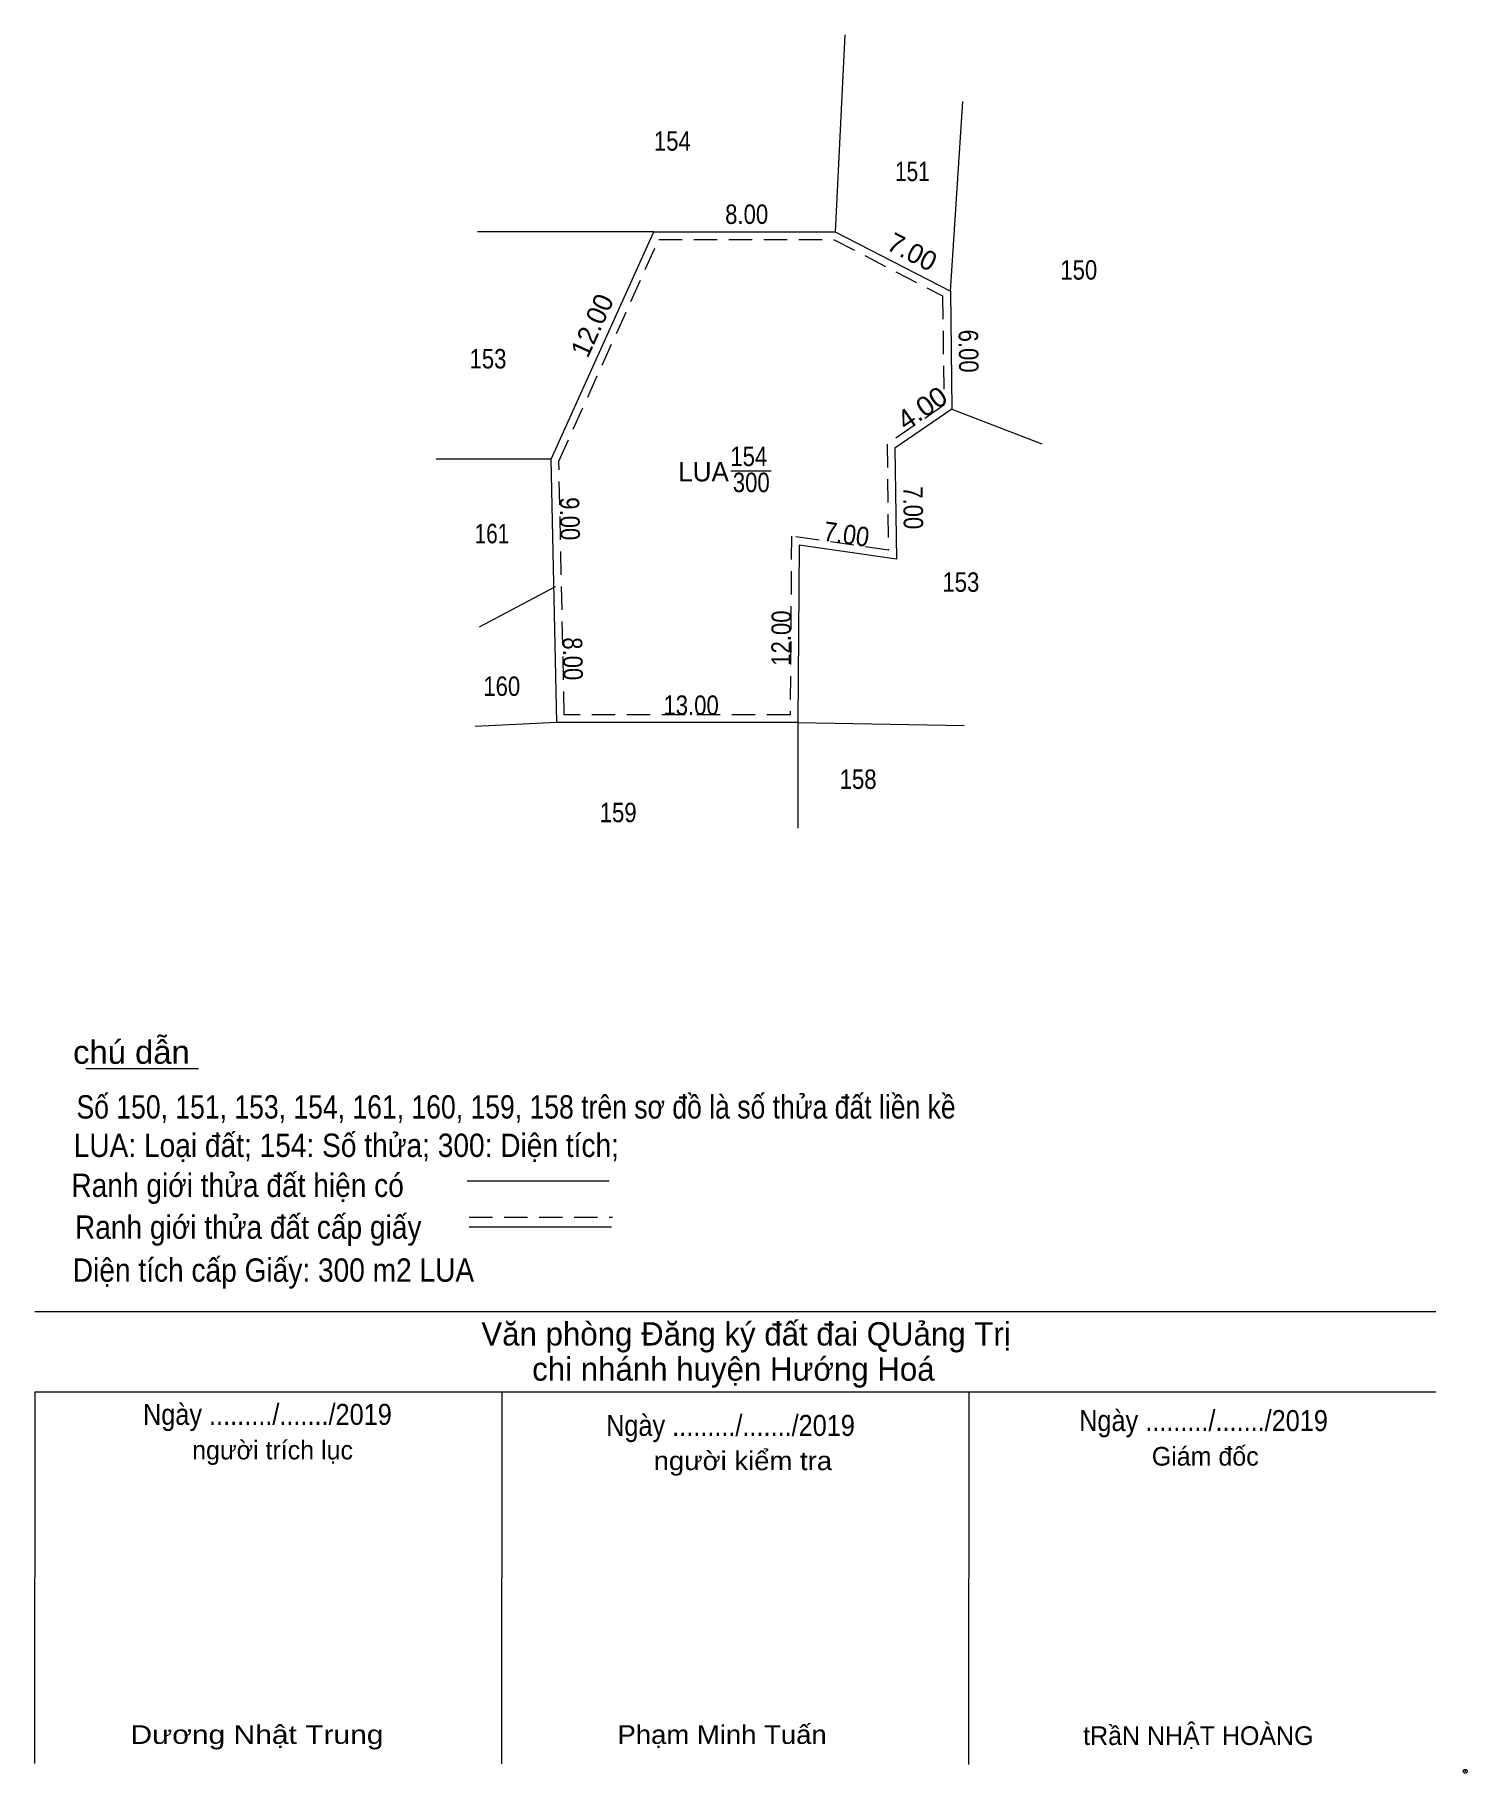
# Model space of a CAD drawing. Header units: metres. Extents: x 548305 to 548782, y 1837799 to 1837910.
# Drawn here: x 548305.2 to 548397.2, y 1837798.7 to 1837910.5 of the extents above; entities that cross this region are included whole.
import ezdxf
from ezdxf.enums import TextEntityAlignment as Align

# ---------------------------------------------------------------- set-up
doc = ezdxf.new("R2010")
doc.units = ezdxf.units.M
doc.header["$LTSCALE"] = 0.5
doc.header["$PDMODE"] = 32
doc.header["$PDSIZE"] = 0.25
doc.linetypes.add('MEDIUM_DASHED', pattern=[4.5, 3, -1.5])
for name, color, linetype, lineweight in [('17', 7, 'Continuous', 13), ('6', 7, 'Continuous', 13), ('63', 7, 'Continuous', 13)]:
    doc.layers.add(name, color=color, linetype=linetype, lineweight=lineweight)

msp = doc.modelspace()

# ---------------------------------------------------------------- texts
at = {"layer": '6'}
for s, width, p in [('chú dẫn', 1.05, (548307.63, 1837844.34)), ('Số 150, 151, 153, 154, 161, 160, 159, 158 trên sơ đồ là số thửa đất liền kề', 0.85, (548307.85, 1837840.82)), ('LUA: Loại đất; 154: Số thửa; 300: Diện tích;', 0.9, (548307.67, 1837838.35)), ('Ranh giới thửa đất hiện có ', 0.9, (548307.52, 1837835.78)), ('Ranh giới thửa đất cấp giấy', 0.9, (548307.75, 1837833.09)), ('Diện tích cấp Giấy: 300 m2 LUA', 0.9, (548307.61, 1837830.33))]:
    msp.add_text(s, height=1.5, dxfattribs=dict(at, width=width)).set_placement(p)
for s, height, p in [(' Văn phòng Đăng ký đất đai QUảng Trị', 1.5, (548350.585, 1837826.23)), ('chi nhánh huyện Hướng Hoá', 1.5, (548350.05, 1837823.97)), ('người trích lục', 1.2, (548320.445, 1837818.91)), ('Giám đốc', 1.2, (548380.365, 1837818.51)), ('tRầN NHẬT HOÀNG', 1.2, (548379.92, 1837800.55))]:
    msp.add_text(s, height=height, dxfattribs=at).set_placement(p, align=Align.CENTER)
for s, height, width, p in [('Ngày ........./......./2019', 1.35, 0.9, (548320.115, 1837821.13)), ('Ngày ........./......./2019', 1.35, 0.9, (548380.255, 1837820.73)), ('Ngày ........./......./2019', 1.35, 0.9, (548349.865, 1837820.42)), ('người kiểm tra', 1.2, 1.1, (548350.66, 1837818.22)), ('Dương Nhật Trung', 1.2, 1.2, (548319.445, 1837800.62)), ('Phạm Minh Tuấn', 1.2, 1.1, (548349.325, 1837800.62))]:
    msp.add_text(s, height=height, dxfattribs=dict(at, width=width)).set_placement(p, align=Align.CENTER)
at = {"layer": '63'}
for s, width, p in [('154', 0.85, (548346.13, 1837903.04)), ('151', 0.8, (548361.55, 1837901.08)), ('8.00', 0.85, (548350.905, 1837898.33)), ('150', 0.85, (548372.24, 1837894.75)), ('153', 0.85, (548334.285, 1837889.04)), ('154', 0.85, (548351.04, 1837882.76)), ('300', 0.85, (548351.2, 1837881.09)), ('161', 0.8, (548334.54, 1837877.8)), ('153', 0.85, (548364.665, 1837874.68)), ('160', 0.85, (548335.17, 1837867.99)), ('13.00', 0.85, (548347.335, 1837866.77)), ('158', 0.85, (548358.065, 1837862.01)), ('159', 0.85, (548342.65, 1837859.87))]:
    msp.add_text(s, height=1.25, dxfattribs=dict(at, width=width)).set_placement(p, align=Align.CENTER)
for s, rotation, p in [('7.00', 332.604, (548361.2524, 1837895.9758)), ('12.00', 65.736, (548341.5501, 1837891.5482))]:
    msp.add_text(s, height=1.25, rotation=rotation, dxfattribs=at).set_placement(p, align=Align.CENTER)
for s, rotation, width, p in [('6.00', 270.68, 0.85, (548364.5368, 1837890.1474)), ('4.00', 34.408, 1.05, (548362.5318, 1837885.9755)), ('7.00', 270.723, 0.85, (548360.9778, 1837880.0779)), ('9.00', 271.217, 0.85, (548338.9201, 1837879.3633)), ('7.00', 351.883, 0.9, (548357.2268, 1837877.7694)), ('12.00', 89.598, 0.85, (548353.7428, 1837871.7006)), ('8.00', 271.217, 0.85, (548339.1101, 1837870.3633))]:
    msp.add_text(s, height=1.25, rotation=rotation, dxfattribs=dict(at, width=width)).set_placement(p, align=Align.CENTER)
msp.add_text('LUA', height=1.25, dxfattribs=at).set_placement((548348.135, 1837881.78), align=Align.CENTER)

# ---------------------------------------------------------------- linework, layer by layer
at = {"layer": '17'}
for p, q in [((548308.45, 1837844.03), (548315.69, 1837844.03)), ((548305.17, 1837799.36), (548305.19, 1837823.26)), ((548335.17, 1837799.33), (548335.19, 1837823.24)), ((548365.17, 1837799.3), (548365.19, 1837823.22))]:
    msp.add_line(p, q, dxfattribs=at)
at = {"layer": '6'}
for p, q in [((548332.94, 1837836.81), (548342.08, 1837836.81)), ((548333.08, 1837833.87), (548342.22, 1837833.87)), ((548305.17, 1837828.42), (548395.17, 1837828.42)), ((548305.17, 1837828.42), (548395.17, 1837828.42)), ((548305.17, 1837823.26), (548395.17, 1837823.26))]:
    msp.add_line(p, q, dxfattribs=at)
at = {"layer": '6', "linetype": 'MEDIUM_DASHED'}
msp.add_line((548333.08, 1837834.49), (548342.28, 1837834.49), dxfattribs=at)
at = {"layer": '6'}
msp.add_point((548397.07, 1837798.86), dxfattribs=at)
at = {"layer": '63'}
for p, q in [((548357.22, 1837910.49), (548356.6, 1837897.83)), ((548363.99, 1837894), (548364.79, 1837906.21)), ((548344.93, 1837897.83), (548333.62, 1837897.82)), ((548364.08, 1837886.42), (548369.87, 1837884.19)), ((548338.34, 1837883.21), (548330.95, 1837883.2)), ((548349.88, 1837882.46), (548352.47, 1837882.46)), ((548338.61, 1837875), (548333.71, 1837872.41)), ((548338.7, 1837866.27), (548333.47, 1837866.02)), ((548354.2, 1837866.27), (548354.19, 1837859.49)), ((548354.2, 1837866.27), (548364.88, 1837866.09))]:
    msp.add_line(p, q, dxfattribs=at)
msp.add_lwpolyline([(548344.93, 1837897.83), (548356.6, 1837897.83), (548363.99, 1837894), (548364.08, 1837886.42), (548360.43, 1837883.92), (548360.52, 1837876.79), (548354.28, 1837877.68), (548354.2, 1837866.27), (548338.7, 1837866.27), (548338.34, 1837883.21)], close=True, dxfattribs=at)
at = {"layer": '63', "linetype": 'MEDIUM_DASHED'}
msp.add_lwpolyline([(548338.84, 1837883.09), (548345.26, 1837897.33), (548356.49, 1837897.33), (548363.49, 1837893.7), (548363.58, 1837886.68), (548359.93, 1837884.18), (548360.01, 1837877.36), (548353.78, 1837878.25), (548353.7, 1837866.77), (548339.19, 1837866.77)], close=True, dxfattribs=at)

msp.set_redraw_order([(e.dxf.handle, doc.entitydb.next_handle()) for e in msp.query("TEXT MTEXT ATTDEF DIMENSION ARC_DIMENSION")])  # texts and dimensions are drawn at this point

doc.saveas('drawing.dxf')
